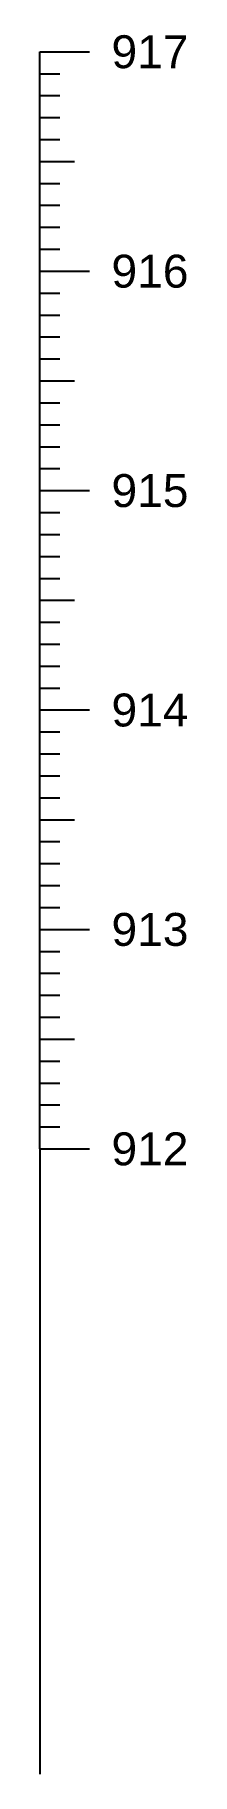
# Model space of a CAD drawing. Header units: millimetres. Extents: x 824502 to 1498685, y 1474633 to 1481826.
# Drawn here: x 1482494.8 to 1482501.5, y 1478774.6 to 1478853.9 of the extents above; entities that cross this region are included whole.
import ezdxf
from ezdxf.enums import TextEntityAlignment as Align

# ---------------------------------------------------------------- set-up
doc = ezdxf.new("R2010")
doc.units = ezdxf.units.MM
doc.layers.add('CS_Drawing', color=7, linetype='Continuous')
doc.styles.get("Standard").update_dxf_attribs({"font": 'arial.ttf'})

msp = doc.modelspace()

# ---------------------------------------------------------------- texts
at = {"layer": 'CS_Drawing'}
for s, p in [('917', (1482498.037, 1478853.106)), ('916', (1482498.037, 1478843.106)), ('915', (1482498.037, 1478833.106)), ('914', (1482498.037, 1478823.106)), ('913', (1482498.037, 1478813.106)), ('912', (1482498.037, 1478803.106)), ('912', (1482498.037, 1478803.106))]:
    msp.add_text(s, height=1.5, dxfattribs=at).set_placement(p, align=Align.MIDDLE_LEFT)

# ---------------------------------------------------------------- linework, layer by layer
at = {"layer": 'CS_Drawing'}
for p, q in [((1482494.787, 1478853.106), (1482497.037, 1478853.106)), ((1482494.787, 1478853.106), (1482496.362, 1478853.106)), ((1482494.787, 1478853.106), (1482495.687, 1478853.106)), ((1482494.787, 1478803.106), (1482494.787, 1478853.106)), ((1482494.787, 1478852.106), (1482495.687, 1478852.106)), ((1482494.787, 1478851.106), (1482495.687, 1478851.106)), ((1482494.787, 1478850.106), (1482495.687, 1478850.106)), ((1482494.787, 1478849.106), (1482495.687, 1478849.106)), ((1482494.787, 1478848.106), (1482496.362, 1478848.106)), ((1482494.787, 1478848.106), (1482495.687, 1478848.106)), ((1482494.787, 1478847.106), (1482495.687, 1478847.106)), ((1482494.787, 1478846.106), (1482495.687, 1478846.106)), ((1482494.787, 1478845.106), (1482495.687, 1478845.106)), ((1482494.787, 1478844.106), (1482495.687, 1478844.106)), ((1482494.787, 1478843.106), (1482497.037, 1478843.106)), ((1482494.787, 1478843.106), (1482496.362, 1478843.106)), ((1482494.787, 1478843.106), (1482495.687, 1478843.106)), ((1482494.787, 1478842.106), (1482495.687, 1478842.106)), ((1482494.787, 1478841.106), (1482495.687, 1478841.106)), ((1482494.787, 1478840.106), (1482495.687, 1478840.106)), ((1482494.787, 1478839.106), (1482495.687, 1478839.106)), ((1482494.787, 1478838.106), (1482496.362, 1478838.106)), ((1482494.787, 1478838.106), (1482495.687, 1478838.106)), ((1482494.787, 1478837.106), (1482495.687, 1478837.106)), ((1482494.787, 1478836.106), (1482495.687, 1478836.106)), ((1482494.787, 1478835.106), (1482495.687, 1478835.106)), ((1482494.787, 1478834.106), (1482495.687, 1478834.106)), ((1482494.787, 1478833.106), (1482497.037, 1478833.106)), ((1482494.787, 1478833.106), (1482496.362, 1478833.106)), ((1482494.787, 1478833.106), (1482495.687, 1478833.106)), ((1482494.787, 1478832.106), (1482495.687, 1478832.106)), ((1482494.787, 1478831.106), (1482495.687, 1478831.106)), ((1482494.787, 1478830.106), (1482495.687, 1478830.106)), ((1482494.787, 1478829.106), (1482495.687, 1478829.106)), ((1482494.787, 1478828.106), (1482496.362, 1478828.106)), ((1482494.787, 1478828.106), (1482495.687, 1478828.106)), ((1482494.787, 1478827.106), (1482495.687, 1478827.106)), ((1482494.787, 1478826.106), (1482495.687, 1478826.106)), ((1482494.787, 1478825.106), (1482495.687, 1478825.106)), ((1482494.787, 1478824.106), (1482495.687, 1478824.106)), ((1482494.787, 1478823.106), (1482497.037, 1478823.106)), ((1482494.787, 1478823.106), (1482496.362, 1478823.106)), ((1482494.787, 1478823.106), (1482495.687, 1478823.106)), ((1482494.787, 1478822.106), (1482495.687, 1478822.106)), ((1482494.787, 1478821.106), (1482495.687, 1478821.106)), ((1482494.787, 1478820.106), (1482495.687, 1478820.106)), ((1482494.787, 1478819.106), (1482495.687, 1478819.106)), ((1482494.787, 1478818.106), (1482496.362, 1478818.106)), ((1482494.787, 1478818.106), (1482495.687, 1478818.106)), ((1482494.787, 1478817.106), (1482495.687, 1478817.106)), ((1482494.787, 1478816.106), (1482495.687, 1478816.106)), ((1482494.787, 1478815.106), (1482495.687, 1478815.106)), ((1482494.787, 1478814.106), (1482495.687, 1478814.106)), ((1482494.787, 1478813.106), (1482497.037, 1478813.106)), ((1482494.787, 1478813.106), (1482496.362, 1478813.106)), ((1482494.787, 1478813.106), (1482495.687, 1478813.106)), ((1482494.787, 1478812.106), (1482495.687, 1478812.106)), ((1482494.787, 1478811.106), (1482495.687, 1478811.106)), ((1482494.787, 1478810.106), (1482495.687, 1478810.106)), ((1482494.787, 1478809.106), (1482495.687, 1478809.106)), ((1482494.787, 1478808.106), (1482496.362, 1478808.106)), ((1482494.787, 1478808.106), (1482495.687, 1478808.106)), ((1482494.787, 1478807.106), (1482495.687, 1478807.106)), ((1482494.787, 1478806.106), (1482495.687, 1478806.106)), ((1482494.787, 1478805.106), (1482495.687, 1478805.106)), ((1482494.787, 1478804.106), (1482495.687, 1478804.106)), ((1482494.787, 1478803.106), (1482497.037, 1478803.106)), ((1482494.787, 1478803.106), (1482496.362, 1478803.106)), ((1482494.787, 1478803.106), (1482495.687, 1478803.106)), ((1482494.787, 1478803.106), (1482494.787, 1478774.606))]:
    msp.add_line(p, q, dxfattribs=at)

msp.set_redraw_order([(e.dxf.handle, doc.entitydb.next_handle()) for e in msp.query("TEXT MTEXT ATTDEF DIMENSION ARC_DIMENSION")])  # texts and dimensions are drawn at this point

doc.saveas('drawing.dxf')
